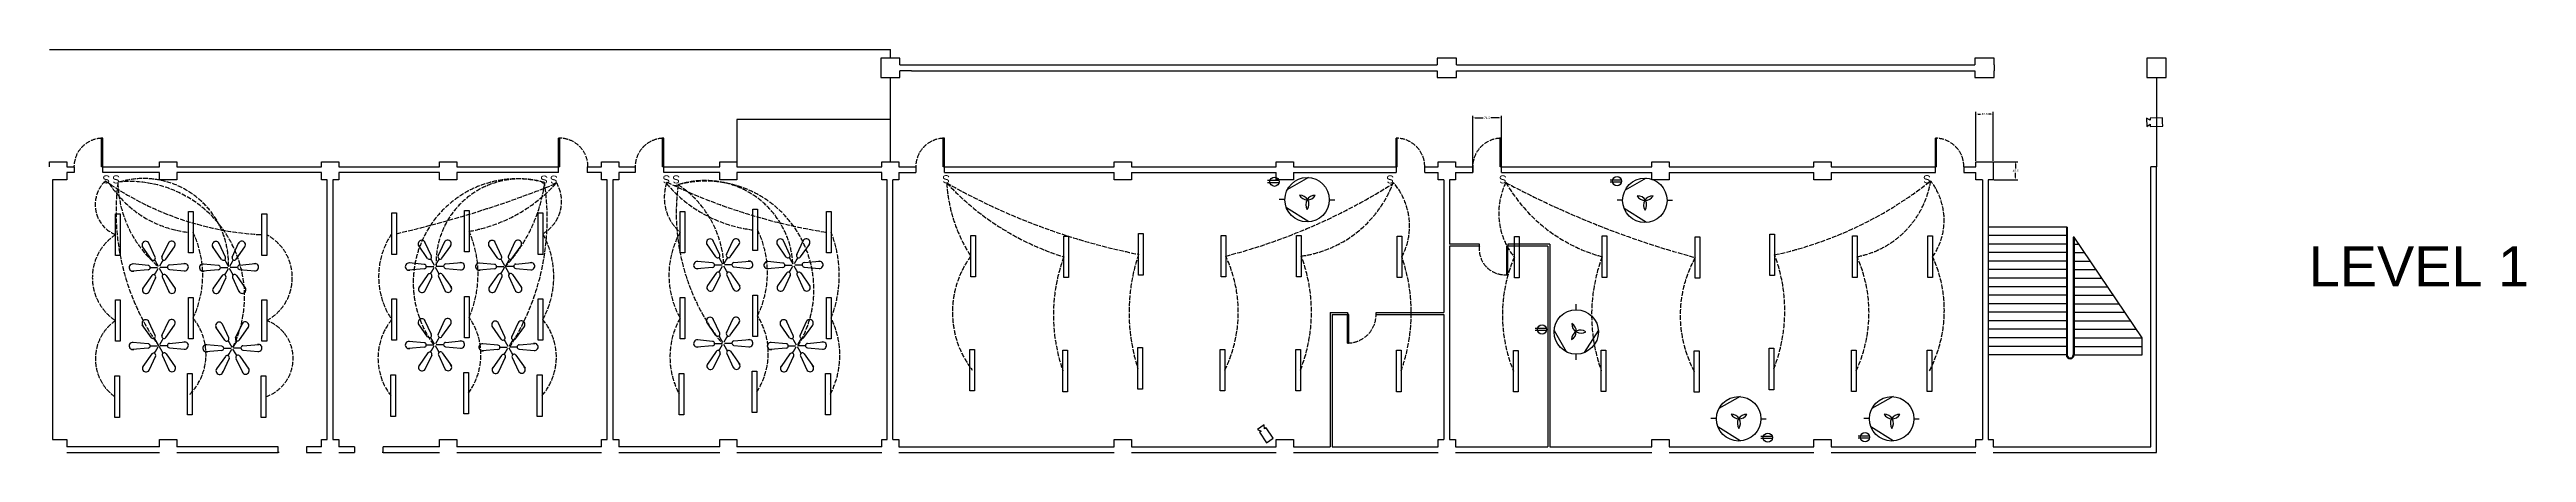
# Model space of a CAD drawing. Header units: centimetres. Extents: x 5373 to 12554, y -7923 to 4675.
# Drawn here: x 6350 to 12542, y -4884 to -3878 of the extents above; entities that cross this region are included whole.
import ezdxf

# ---------------------------------------------------------------- set-up
doc = ezdxf.new("R2010")
doc.units = ezdxf.units.CM
doc.header["$PDMODE"] = 3
doc.header["$PDSIZE"] = -3
doc.linetypes.add('ACAD_ISO02W100', pattern=[15, 12, -3])
doc.linetypes.add('HIDDEN', pattern=[0.375, 0.25, -0.125])
for name, color, linetype in [('CCTV', 7, 'Continuous'), ('ELCETRICAN HIDDEN', 130, 'HIDDEN'), ('Electrical', 50, 'Continuous'), ('ELECTRICAL HIDDEN FAN', 210, 'HIDDEN'), ('others', 7, 'Continuous')]:
    doc.layers.add(name, color=color, linetype=linetype)
doc.styles.get("Standard").update_dxf_attribs({"font": 'arial.ttf'})
doc.dimstyles.get("Standard").update_dxf_attribs({"dimscale": 30, "dimtxt": 0.18, "dimasz": 0.18, "dimexe": 0.18, "dimexo": 0.0625, "dimgap": 0.09, "dimtad": 0, "dimtih": 1, "dimtoh": 1, "dimdec": 1, "dimzin": 0, "dimdsep": 46, "dimtxsty": 'Standard', "dimcen": 0.09, "dimclrd": 3, "dimclrt": 2, "dimadec": 0, "dimazin": 0, "dimtfac": 1, "dimtdec": 1, "dimtofl": 0, "dimtmove": 0, "dimatfit": 3, "dimfxl": 1, "dimtolj": 1, "dimtzin": 0, "dimarcsym": 0})

# ---------------------------------------------------------------- blocks, each defined once
blk = doc.blocks.new('*U63')
at = {"layer": 'Electrical', "linetype": 'Continuous'}
for p, q in [((-12, 5.5), (27.6, 8.9)), ((-22, -0.5), (-35.5, -0.5)), ((-17, -0.5), (-22, -0.5)), ((-12, -5.5), (26, -9)), ((-11.5, -5.5), (-11.5, -5.5))]:
    blk.add_line(p, q, dxfattribs=at)
for centre, radius, start, end in [((-11.5, 0), 5.5, 95.00112, 264.72438), ((26.5, 0), 9, 262.6286, 106.71207)]:
    blk.add_arc(centre, radius, start, end, dxfattribs=at)
blk = doc.blocks.new('*U64')
at = {"layer": 'Electrical', "color": 0, "linetype": 'ByBlock', "lineweight": -2, "transparency": 16777216}
for p, rotation in [((-1234.2, 469.6), 119.9999999999999), ((-1195.7, 470.1), 59.99999999999997), ((-1253, 436), 180), ((-1233.3, 402.9), 239.9999999999999), ((-1194.8, 403.4), 300)]:
    blk.add_blockref('*U63', p, dxfattribs=dict(at, rotation=rotation))
blk.add_blockref('*U63', (-1176, 437), dxfattribs=at)
blk = doc.blocks.new('*U65')
at = {"layer": 'Electrical', "linetype": 'Continuous'}
for p, q in [((-12, 5.5), (27.6, 8.9)), ((-22, -0.5), (-35.5, -0.5)), ((-17, -0.5), (-22, -0.5)), ((-12, -5.5), (26, -9)), ((-11.5, -5.5), (-11.5, -5.5))]:
    blk.add_line(p, q, dxfattribs=at)
for centre, radius, start, end in [((-11.5, 0), 5.5, 95.00112, 264.72438), ((26.5, 0), 9, 262.6286, 106.71207)]:
    blk.add_arc(centre, radius, start, end, dxfattribs=at)
blk = doc.blocks.new('*U66')
at = {"layer": 'Electrical', "color": 0, "linetype": 'ByBlock', "lineweight": -2, "transparency": 16777216}
for p, rotation in [((-1234.2, 469.6), 119.9999999999999), ((-1195.7, 470.1), 59.99999999999997), ((-1253, 436), 180), ((-1233.3, 402.9), 239.9999999999999), ((-1194.8, 403.4), 300)]:
    blk.add_blockref('*U65', p, dxfattribs=dict(at, rotation=rotation))
blk.add_blockref('*U65', (-1176, 437), dxfattribs=at)
blk = doc.blocks.new('*U67')
at = {"layer": 'Electrical', "linetype": 'Continuous'}
for p, q in [((-12, 5.5), (27.6, 8.9)), ((-22, -0.5), (-35.5, -0.5)), ((-17, -0.5), (-22, -0.5)), ((-12, -5.5), (26, -9)), ((-11.5, -5.5), (-11.5, -5.5))]:
    blk.add_line(p, q, dxfattribs=at)
for centre, radius, start, end in [((-11.5, 0), 5.5, 95.00112, 264.72438), ((26.5, 0), 9, 262.6286, 106.71207)]:
    blk.add_arc(centre, radius, start, end, dxfattribs=at)
blk = doc.blocks.new('*U68')
at = {"layer": 'Electrical', "color": 0, "linetype": 'ByBlock', "lineweight": -2, "transparency": 16777216}
for p, rotation in [((-1234.2, 469.6), 119.9999999999999), ((-1195.7, 470.1), 59.99999999999997), ((-1253, 436), 180), ((-1233.3, 402.9), 239.9999999999999), ((-1194.8, 403.4), 300)]:
    blk.add_blockref('*U67', p, dxfattribs=dict(at, rotation=rotation))
blk.add_blockref('*U67', (-1176, 437), dxfattribs=at)
blk = doc.blocks.new('*U69')
at = {"layer": 'Electrical', "linetype": 'Continuous'}
for p, q in [((-12, 5.5), (27.6, 8.9)), ((-22, -0.5), (-35.5, -0.5)), ((-17, -0.5), (-22, -0.5)), ((-12, -5.5), (26, -9)), ((-11.5, -5.5), (-11.5, -5.5))]:
    blk.add_line(p, q, dxfattribs=at)
for centre, radius, start, end in [((-11.5, 0), 5.5, 95.00112, 264.72438), ((26.5, 0), 9, 262.6286, 106.71207)]:
    blk.add_arc(centre, radius, start, end, dxfattribs=at)
blk = doc.blocks.new('*U70')
at = {"layer": 'Electrical', "color": 0, "linetype": 'ByBlock', "lineweight": -2, "transparency": 16777216}
for p, rotation in [((-1234.2, 469.6), 119.9999999999999), ((-1195.7, 470.1), 59.99999999999997), ((-1253, 436), 180), ((-1233.3, 402.9), 239.9999999999999), ((-1194.8, 403.4), 300)]:
    blk.add_blockref('*U69', p, dxfattribs=dict(at, rotation=rotation))
blk.add_blockref('*U69', (-1176, 437), dxfattribs=at)
blk = doc.blocks.new('*U71')
at = {"layer": 'Electrical', "linetype": 'Continuous'}
for p, q in [((-12, 5.5), (27.6, 8.9)), ((-22, -0.5), (-35.5, -0.5)), ((-17, -0.5), (-22, -0.5)), ((-12, -5.5), (26, -9)), ((-11.5, -5.5), (-11.5, -5.5))]:
    blk.add_line(p, q, dxfattribs=at)
for centre, radius, start, end in [((-11.5, 0), 5.5, 95.00112, 264.72438), ((26.5, 0), 9, 262.6286, 106.71207)]:
    blk.add_arc(centre, radius, start, end, dxfattribs=at)
blk = doc.blocks.new('*U72')
at = {"layer": 'Electrical', "color": 0, "linetype": 'ByBlock', "lineweight": -2, "transparency": 16777216}
for p, rotation in [((-1234.2, 469.6), 119.9999999999999), ((-1195.7, 470.1), 59.99999999999997), ((-1253, 436), 180), ((-1233.3, 402.9), 239.9999999999999), ((-1194.8, 403.4), 300)]:
    blk.add_blockref('*U71', p, dxfattribs=dict(at, rotation=rotation))
blk.add_blockref('*U71', (-1176, 437), dxfattribs=at)
blk = doc.blocks.new('*U73')
at = {"layer": 'Electrical', "linetype": 'Continuous'}
for p, q in [((-12, 5.5), (27.6, 8.9)), ((-22, -0.5), (-35.5, -0.5)), ((-17, -0.5), (-22, -0.5)), ((-12, -5.5), (26, -9)), ((-11.5, -5.5), (-11.5, -5.5))]:
    blk.add_line(p, q, dxfattribs=at)
for centre, radius, start, end in [((-11.5, 0), 5.5, 95.00112, 264.72438), ((26.5, 0), 9, 262.6286, 106.71207)]:
    blk.add_arc(centre, radius, start, end, dxfattribs=at)
blk = doc.blocks.new('*U74')
at = {"layer": 'Electrical', "color": 0, "linetype": 'ByBlock', "lineweight": -2, "transparency": 16777216}
for p, rotation in [((-1234.2, 469.6), 119.9999999999999), ((-1195.7, 470.1), 59.99999999999997), ((-1253, 436), 180), ((-1233.3, 402.9), 239.9999999999999), ((-1194.8, 403.4), 300)]:
    blk.add_blockref('*U73', p, dxfattribs=dict(at, rotation=rotation))
blk.add_blockref('*U73', (-1176, 437), dxfattribs=at)
blk = doc.blocks.new('*U75')
at = {"layer": 'Electrical', "linetype": 'Continuous'}
for p, q in [((-12, 5.5), (27.6, 8.9)), ((-22, -0.5), (-35.5, -0.5)), ((-17, -0.5), (-22, -0.5)), ((-12, -5.5), (26, -9)), ((-11.5, -5.5), (-11.5, -5.5))]:
    blk.add_line(p, q, dxfattribs=at)
for centre, radius, start, end in [((-11.5, 0), 5.5, 95.00112, 264.72438), ((26.5, 0), 9, 262.6286, 106.71207)]:
    blk.add_arc(centre, radius, start, end, dxfattribs=at)
blk = doc.blocks.new('*U76')
at = {"layer": 'Electrical', "color": 0, "linetype": 'ByBlock', "lineweight": -2, "transparency": 16777216}
for p, rotation in [((-1234.2, 469.6), 119.9999999999999), ((-1195.7, 470.1), 59.99999999999997), ((-1253, 436), 180), ((-1233.3, 402.9), 239.9999999999999), ((-1194.8, 403.4), 300)]:
    blk.add_blockref('*U75', p, dxfattribs=dict(at, rotation=rotation))
blk.add_blockref('*U75', (-1176, 437), dxfattribs=at)
blk = doc.blocks.new('*U77')
at = {"layer": 'Electrical', "linetype": 'Continuous'}
for p, q in [((-12, 5.5), (27.6, 8.9)), ((-22, -0.5), (-35.5, -0.5)), ((-17, -0.5), (-22, -0.5)), ((-12, -5.5), (26, -9)), ((-11.5, -5.5), (-11.5, -5.5))]:
    blk.add_line(p, q, dxfattribs=at)
for centre, radius, start, end in [((-11.5, 0), 5.5, 95.00112, 264.72438), ((26.5, 0), 9, 262.6286, 106.71207)]:
    blk.add_arc(centre, radius, start, end, dxfattribs=at)
blk = doc.blocks.new('*U78')
at = {"layer": 'Electrical', "color": 0, "linetype": 'ByBlock', "lineweight": -2, "transparency": 16777216}
for p, rotation in [((-1234.2, 469.6), 119.9999999999999), ((-1195.7, 470.1), 59.99999999999997), ((-1253, 436), 180), ((-1233.3, 402.9), 239.9999999999999), ((-1194.8, 403.4), 300)]:
    blk.add_blockref('*U77', p, dxfattribs=dict(at, rotation=rotation))
blk.add_blockref('*U77', (-1176, 437), dxfattribs=at)
blk = doc.blocks.new('*U79')
at = {"layer": 'Electrical', "linetype": 'Continuous'}
for p, q in [((-12, 5.5), (27.6, 8.9)), ((-22, -0.5), (-35.5, -0.5)), ((-17, -0.5), (-22, -0.5)), ((-12, -5.5), (26, -9)), ((-11.5, -5.5), (-11.5, -5.5))]:
    blk.add_line(p, q, dxfattribs=at)
for centre, radius, start, end in [((-11.5, 0), 5.5, 95.00112, 264.72438), ((26.5, 0), 9, 262.6286, 106.71207)]:
    blk.add_arc(centre, radius, start, end, dxfattribs=at)
blk = doc.blocks.new('*U80')
at = {"layer": 'Electrical', "color": 0, "linetype": 'ByBlock', "lineweight": -2, "transparency": 16777216}
for p, rotation in [((-1234.2, 469.6), 119.9999999999999), ((-1195.7, 470.1), 59.99999999999997), ((-1253, 436), 180), ((-1233.3, 402.9), 239.9999999999999), ((-1194.8, 403.4), 300)]:
    blk.add_blockref('*U79', p, dxfattribs=dict(at, rotation=rotation))
blk.add_blockref('*U79', (-1176, 437), dxfattribs=at)
blk = doc.blocks.new('*U81')
at = {"layer": 'Electrical', "linetype": 'Continuous'}
for p, q in [((-12, 5.5), (27.6, 8.9)), ((-22, -0.5), (-35.5, -0.5)), ((-17, -0.5), (-22, -0.5)), ((-12, -5.5), (26, -9)), ((-11.5, -5.5), (-11.5, -5.5))]:
    blk.add_line(p, q, dxfattribs=at)
for centre, radius, start, end in [((-11.5, 0), 5.5, 95.00112, 264.72438), ((26.5, 0), 9, 262.6286, 106.71207)]:
    blk.add_arc(centre, radius, start, end, dxfattribs=at)
blk = doc.blocks.new('*U82')
at = {"layer": 'Electrical', "color": 0, "linetype": 'ByBlock', "lineweight": -2, "transparency": 16777216}
for p, rotation in [((-1234.2, 469.6), 119.9999999999999), ((-1195.7, 470.1), 59.99999999999997), ((-1253, 436), 180), ((-1233.3, 402.9), 239.9999999999999), ((-1194.8, 403.4), 300)]:
    blk.add_blockref('*U81', p, dxfattribs=dict(at, rotation=rotation))
blk.add_blockref('*U81', (-1176, 437), dxfattribs=at)
blk = doc.blocks.new('*U83')
at = {"layer": 'Electrical', "linetype": 'Continuous'}
for p, q in [((-12, 5.5), (27.6, 8.9)), ((-22, -0.5), (-35.5, -0.5)), ((-17, -0.5), (-22, -0.5)), ((-12, -5.5), (26, -9)), ((-11.5, -5.5), (-11.5, -5.5))]:
    blk.add_line(p, q, dxfattribs=at)
for centre, radius, start, end in [((-11.5, 0), 5.5, 95.00112, 264.72438), ((26.5, 0), 9, 262.6286, 106.71207)]:
    blk.add_arc(centre, radius, start, end, dxfattribs=at)
blk = doc.blocks.new('*U84')
at = {"layer": 'Electrical', "color": 0, "linetype": 'ByBlock', "lineweight": -2, "transparency": 16777216}
for p, rotation in [((-1234.2, 469.6), 119.9999999999999), ((-1195.7, 470.1), 59.99999999999997), ((-1253, 436), 180), ((-1233.3, 402.9), 239.9999999999999), ((-1194.8, 403.4), 300)]:
    blk.add_blockref('*U83', p, dxfattribs=dict(at, rotation=rotation))
blk.add_blockref('*U83', (-1176, 437), dxfattribs=at)
blk = doc.blocks.new('*U85')
at = {"layer": 'Electrical', "linetype": 'Continuous'}
for p, q in [((-12, 5.5), (27.6, 8.9)), ((-22, -0.5), (-35.5, -0.5)), ((-17, -0.5), (-22, -0.5)), ((-12, -5.5), (26, -9)), ((-11.5, -5.5), (-11.5, -5.5))]:
    blk.add_line(p, q, dxfattribs=at)
for centre, radius, start, end in [((-11.5, 0), 5.5, 95.00112, 264.72438), ((26.5, 0), 9, 262.6286, 106.71207)]:
    blk.add_arc(centre, radius, start, end, dxfattribs=at)
blk = doc.blocks.new('*U86')
at = {"layer": 'Electrical', "color": 0, "linetype": 'ByBlock', "lineweight": -2, "transparency": 16777216}
for p, rotation in [((-1234.2, 469.6), 119.9999999999999), ((-1195.7, 470.1), 59.99999999999997), ((-1253, 436), 180), ((-1233.3, 402.9), 239.9999999999999), ((-1194.8, 403.4), 300)]:
    blk.add_blockref('*U85', p, dxfattribs=dict(at, rotation=rotation))
blk.add_blockref('*U85', (-1176, 437), dxfattribs=at)
blk = doc.blocks.new('*D88')
at = {"layer": 'Defpoints', "color": 0, "linetype": 'Continuous', "lineweight": -2, "transparency": 16777216}
for p, q in [((11210.6, -4158), (11270.4, -4158)), ((11210.6, -4203), (11270.4, -4203))]:
    blk.add_line(p, q, dxfattribs=at)
at = {"layer": 'Defpoints', "color": 3, "linetype": 'Continuous', "lineweight": -2, "transparency": 16777216}
for p, q in [((11265, -4163.4), (11265, -4175)), ((11265, -4197.6), (11265, -4186))]:
    blk.add_line(p, q, dxfattribs=at)
at = {"layer": 'Defpoints', "color": 0, "linetype": 'Continuous', "transparency": 16777216}
for p in [(11208.7, -4158), (11208.7, -4203), (11265, -4158)]:
    blk.add_point(p, dxfattribs=at)
at = {"layer": 'Defpoints', "color": 3, "linetype": 'Continuous', "transparency": 16777216}
for points in [[(11264.1, -4163.4), (11265.9, -4163.4), (11265, -4158)], [(11264.1, -4197.6), (11265.9, -4197.6), (11265, -4203)]]:
    blk.add_solid(points, dxfattribs=at)
at = {"layer": 'Defpoints', "color": 2, "linetype": 'Continuous', "transparency": 16777216, "insert": (11265, -4180.5), "char_height": 5.4, "attachment_point": 5}
blk.add_mtext('\\A1;45.0', dxfattribs=at)
blk = doc.blocks.new('*D89')
at = {"layer": 'Defpoints', "color": 0, "linetype": 'Continuous', "lineweight": -2, "transparency": 16777216}
for p, q in [((11165.7, -4156.1), (11165.7, -4033.6)), ((11208.7, -4156.1), (11208.7, -4033.6))]:
    blk.add_line(p, q, dxfattribs=at)
at = {"layer": 'Defpoints', "color": 3, "linetype": 'Continuous', "lineweight": -2, "transparency": 16777216}
for p, q in [((11171.1, -4039), (11177.4, -4039)), ((11203.3, -4039), (11197, -4039))]:
    blk.add_line(p, q, dxfattribs=at)
at = {"layer": 'Defpoints', "color": 0, "linetype": 'Continuous', "transparency": 16777216}
for p in [(11165.7, -4039), (11165.7, -4158), (11208.7, -4158)]:
    blk.add_point(p, dxfattribs=at)
at = {"layer": 'Defpoints', "color": 3, "linetype": 'Continuous', "transparency": 16777216}
for points in [[(11171.1, -4038.1), (11171.1, -4039.9), (11165.7, -4039)], [(11203.3, -4038.1), (11203.3, -4039.9), (11208.7, -4039)]]:
    blk.add_solid(points, dxfattribs=at)
at = {"layer": 'Defpoints', "color": 2, "linetype": 'Continuous', "transparency": 16777216, "insert": (11187.2, -4039), "char_height": 5.4, "attachment_point": 5}
blk.add_mtext('\\A1;43.0', dxfattribs=at)
blk = doc.blocks.new('*D90')
at = {"layer": 'Defpoints', "color": 0, "linetype": 'Continuous', "lineweight": -2, "transparency": 16777216}
for p, q in [((9907.9, -4183.1), (9907.9, -4043.1)), ((9979.4, -4183.1), (9979.4, -4043.1))]:
    blk.add_line(p, q, dxfattribs=at)
at = {"layer": 'Defpoints', "color": 3, "linetype": 'Continuous', "lineweight": -2, "transparency": 16777216}
for p, q in [((9913.3, -4048.5), (9933.9, -4048.5)), ((9974, -4048.5), (9953.3, -4048.5))]:
    blk.add_line(p, q, dxfattribs=at)
at = {"layer": 'Defpoints', "color": 0, "linetype": 'Continuous', "transparency": 16777216}
for p in [(9907.9, -4048.5), (9907.9, -4185), (9979.4, -4185)]:
    blk.add_point(p, dxfattribs=at)
at = {"layer": 'Defpoints', "color": 3, "linetype": 'Continuous', "transparency": 16777216}
for points in [[(9913.3, -4047.6), (9913.3, -4049.4), (9907.9, -4048.5)], [(9974, -4047.6), (9974, -4049.4), (9979.4, -4048.5)]]:
    blk.add_solid(points, dxfattribs=at)
at = {"layer": 'Defpoints', "color": 2, "linetype": 'Continuous', "transparency": 16777216, "insert": (9943.6, -4048.5), "char_height": 5.4, "attachment_point": 5}
blk.add_mtext('\\A1;71.5', dxfattribs=at)

msp = doc.modelspace()

# ---------------------------------------------------------------- linework, layer by layer
for p, q in [((6479.87, -4171), (6479.87, -4099.5)), ((6482.87, -4099.5), (6479.87, -4099.5)), ((6482.87, -4171), (6482.87, -4099.5)), ((7622.56, -4171), (7622.56, -4099.5)), ((7625.56, -4099.5), (7622.56, -4099.5)), ((7625.56, -4171), (7625.56, -4099.5)), ((7882.67, -4171), (7882.67, -4099.5)), ((7885.67, -4099.5), (7882.67, -4099.5)), ((7885.67, -4171), (7885.67, -4099.5)), ((8584.07, -4171), (8584.07, -4099.5)), ((8587.07, -4099.5), (8584.07, -4099.5)), ((8587.07, -4171), (8587.07, -4099.5)), ((9716.26, -4171), (9716.26, -4099.5)), ((9719.26, -4099.5), (9716.26, -4099.5)), ((9719.26, -4171), (9719.26, -4099.5)), ((9976.37, -4171), (9976.37, -4099.5)), ((9979.37, -4099.5), (9976.37, -4099.5)), ((9979.37, -4171), (9979.37, -4099.5)), ((11064.26, -4171), (11064.26, -4099.5)), ((11067.26, -4171), (11067.26, -4099.5)), ((6357.71, -4203), (6357.71, -4851.91)), ((6393, -4171), (6411.37, -4171)), ((6411.37, -4185), (6393, -4185)), ((6482.87, -4171), (6625, -4171)), ((6625, -4185), (6482.87, -4185)), ((6668, -4171), (7030, -4171)), ((7030, -4185), (6668, -4185)), ((7043.91, -4851.91), (7043.91, -4203)), ((7057.91, -4203), (7057.91, -4851.91)), ((7073, -4171), (7325, -4171)), ((7325, -4185), (7073, -4185)), ((7368, -4171), (7622.56, -4171)), ((7622.56, -4185), (7368, -4185)), ((7694.06, -4171), (7730, -4171)), ((7730, -4185), (7694.06, -4185)), ((7744.11, -4851.91), (7744.11, -4203)), ((7758.11, -4203), (7758.11, -4851.91)), ((7773, -4171), (7814.17, -4171)), ((7814.17, -4185), (7773, -4185)), ((7885.67, -4171), (8025.5, -4171)), ((8025.5, -4185), (7885.67, -4185)), ((8068.5, -4171), (8430.5, -4171)), ((8430.5, -4185), (8068.5, -4185)), ((8444.31, -4851.91), (8444.31, -4203)), ((8458.31, -4851.91), (8458.31, -4203)), ((8473.5, -4171), (8515.57, -4171)), ((8473.5, -4185), (8515.57, -4185)), ((8587.07, -4171), (9011.5, -4171)), ((8587.07, -4185), (9011.5, -4185)), ((9054.5, -4171), (9416.5, -4171)), ((9054.5, -4185), (9416.5, -4185)), ((9459.5, -4171), (9716.26, -4171)), ((9459.5, -4185), (9716.26, -4185)), ((9787.76, -4171), (9821.5, -4171)), ((9787.76, -4185), (9821.5, -4185)), ((9835.41, -4203), (9835.41, -4534.71)), ((9849.41, -4203), (9849.41, -4363.71)), ((9864.5, -4171), (9907.87, -4171)), ((9864.5, -4185), (9907.87, -4185)), ((9979.37, -4171), (10355.71, -4171)), ((9979.37, -4185), (10355.71, -4185)), ((10398.71, -4171), (10760.71, -4171)), ((10398.71, -4185), (10760.71, -4185)), ((10803.71, -4171), (11064.26, -4171)), ((10803.71, -4185), (11064.26, -4185)), ((11135.76, -4171), (11165.71, -4171)), ((11135.76, -4185), (11165.71, -4185)), ((11182.21, -4203), (11182.21, -4851.91)), ((11196.21, -4203), (11196.21, -4851.91)), ((11603.01, -4869.91), (11603.01, -4171)), ((11617.01, -4171), (11603.01, -4171)), ((11617.01, -4883.91), (11617.01, -4171)), ((11391.71, -4321.13), (11196.21, -4321.13)), ((11391.71, -4321.13), (11391.71, -4640.35)), ((11393.71, -4321.13), (11391.71, -4321.13)), ((11393.71, -4321.13), (11393.71, -4640.35)), ((9924.42, -4363.71), (9849.41, -4363.71)), ((9849.41, -4368.71), (9849.41, -4851.91)), ((9924.42, -4368.71), (9849.41, -4368.71)), ((9992.92, -4440.21), (9992.92, -4368.71)), ((10100.71, -4363.71), (9995.92, -4363.71)), ((10095.71, -4368.71), (9995.92, -4368.71)), ((9995.92, -4440.21), (9995.92, -4368.71)), ((10095.71, -4368.71), (10095.71, -4869.91)), ((10100.71, -4363.71), (10100.71, -4869.91)), ((11391.71, -4342.41), (11196.21, -4342.41)), ((11391.71, -4363.69), (11196.21, -4363.69)), ((11391.71, -4384.97), (11196.21, -4384.97)), ((11408.91, -4346.37), (11408.91, -4640.35)), ((11410.91, -4346.37), (11408.91, -4346.37)), ((11410.91, -4346.37), (11410.91, -4640.35)), ((11581.24, -4597.79), (11410.91, -4346.37)), ((11410.91, -4363.71), (11422.66, -4363.71)), ((11410.91, -4384.99), (11437.08, -4384.99)), ((11391.71, -4406.25), (11196.21, -4406.25)), ((11391.71, -4427.53), (11196.21, -4427.53)), ((11391.71, -4448.81), (11196.21, -4448.81)), ((11410.91, -4406.27), (11451.49, -4406.27)), ((11410.91, -4427.55), (11465.91, -4427.55)), ((11410.91, -4448.83), (11480.33, -4448.83)), ((11391.71, -4470.09), (11196.21, -4470.09)), ((11391.71, -4491.37), (11196.21, -4491.37)), ((11391.71, -4512.65), (11196.21, -4512.65)), ((11410.91, -4470.11), (11494.74, -4470.11)), ((11410.91, -4491.39), (11509.16, -4491.39)), ((11410.91, -4512.67), (11523.57, -4512.67)), ((9551.51, -4534.71), (9594.62, -4534.71)), ((9551.51, -4534.71), (9551.51, -4869.91)), ((9556.51, -4539.71), (9594.62, -4539.71)), ((9556.51, -4539.71), (9556.51, -4869.91)), ((9594.62, -4611.21), (9594.62, -4539.71)), ((9597.62, -4539.71), (9594.62, -4539.71)), ((9597.62, -4611.21), (9597.62, -4539.71)), ((9666.12, -4534.71), (9835.41, -4534.71)), ((9666.12, -4539.71), (9835.41, -4539.71)), ((9835.41, -4539.71), (9835.41, -4851.91)), ((11391.71, -4533.93), (11196.21, -4533.93)), ((11391.71, -4555.21), (11196.21, -4555.21)), ((11391.71, -4576.49), (11196.21, -4576.49)), ((11410.91, -4533.95), (11537.99, -4533.95)), ((11410.91, -4555.23), (11552.41, -4555.23)), ((11410.91, -4576.51), (11566.82, -4576.51)), ((11391.71, -4597.77), (11196.21, -4597.77)), ((11391.71, -4619.05), (11196.21, -4619.05)), ((11391.71, -4640.33), (11196.21, -4640.33)), ((11410.91, -4597.79), (11581.24, -4597.79)), ((11410.91, -4619.07), (11581.24, -4619.07)), ((11410.91, -4640.35), (11581.24, -4640.35)), ((11581.24, -4640.35), (11581.24, -4597.79)), ((6625, -4869.91), (6393, -4869.91)), ((6393, -4883.91), (6625, -4883.91)), ((6921.16, -4869.91), (6668, -4869.91)), ((6668, -4883.91), (6921.16, -4883.91)), ((6924.16, -4883.91), (6921.16, -4883.91)), ((7030, -4869.91), (6992.66, -4869.91)), ((6992.66, -4883.91), (7030, -4883.91)), ((7112.77, -4869.91), (7073, -4869.91)), ((7073, -4883.91), (7112.77, -4883.91)), ((7184.27, -4883.91), (7181.27, -4883.91)), ((7325, -4869.91), (7184.27, -4869.91)), ((7184.27, -4883.91), (7325, -4883.91)), ((7730, -4869.91), (7368, -4869.91)), ((7368, -4883.91), (7730, -4883.91)), ((8025.5, -4869.91), (7773, -4869.91)), ((7773, -4883.91), (8025.5, -4883.91)), ((8430.5, -4869.91), (8068.5, -4869.91)), ((8068.5, -4883.91), (8430.5, -4883.91)), ((8473.5, -4869.91), (9011.5, -4869.91)), ((8473.5, -4883.91), (9011.5, -4883.91)), ((9054.5, -4869.91), (9416.5, -4869.91)), ((9054.5, -4883.91), (9416.5, -4883.91)), ((9459.5, -4869.91), (9551.51, -4869.91)), ((9459.5, -4883.91), (9821.5, -4883.91)), ((9556.51, -4869.91), (9821.5, -4869.91)), ((9864.5, -4869.91), (10095.71, -4869.91)), ((9864.5, -4883.91), (10355.71, -4883.91)), ((10100.71, -4869.91), (10355.71, -4869.91)), ((10398.71, -4869.91), (10760.71, -4869.91)), ((10398.71, -4883.91), (10760.71, -4883.91)), ((10803.71, -4869.91), (11165.71, -4869.91)), ((10803.71, -4883.91), (11165.71, -4883.91)), ((11208.71, -4869.91), (11603.01, -4869.91)), ((11208.71, -4883.91), (11617.01, -4883.91))]:
    msp.add_line(p, q)
at = {"linetype": 'Continuous'}
for p, q in [((11067.26, -4099.5), (11064.26, -4099.5)), ((6411.37, -4171), (6411.37, -4185)), ((6482.87, -4171), (6479.87, -4171)), ((6482.87, -4185), (6482.87, -4171)), ((7625.56, -4171), (7622.56, -4171)), ((7622.56, -4185), (7622.56, -4171)), ((7694.06, -4171), (7694.06, -4185)), ((7814.17, -4171), (7814.17, -4185)), ((7885.67, -4171), (7882.67, -4171)), ((7885.67, -4185), (7885.67, -4171)), ((8515.57, -4171), (8515.57, -4185)), ((8587.07, -4171), (8584.07, -4171)), ((8587.07, -4185), (8587.07, -4171)), ((9716.26, -4171), (9716.26, -4185)), ((9719.26, -4171), (9716.26, -4171)), ((9787.76, -4185), (9787.76, -4171)), ((9907.87, -4171), (9907.87, -4185)), ((9979.37, -4171), (9976.37, -4171)), ((9979.37, -4185), (9979.37, -4171)), ((11064.26, -4185), (11064.26, -4171)), ((11067.26, -4171), (11064.26, -4171)), ((11135.76, -4171), (11135.76, -4185)), ((9924.42, -4368.71), (9924.42, -4363.71)), ((9992.92, -4368.71), (9995.92, -4368.71)), ((9995.92, -4363.71), (9995.92, -4368.71)), ((9995.92, -4440.21), (9992.92, -4440.21)), ((9594.62, -4534.71), (9594.62, -4539.71)), ((9666.12, -4539.71), (9666.12, -4534.71)), ((9597.62, -4611.21), (9594.62, -4611.21)), ((6921.16, -4883.91), (6921.16, -4869.91)), ((6992.66, -4869.91), (6992.66, -4883.91)), ((7112.77, -4869.91), (7112.77, -4883.91)), ((7184.27, -4883.91), (7184.27, -4869.91))]:
    msp.add_line(p, q, dxfattribs=at)
at = {"linetype": 'ACAD_ISO02W100'}
for centre, radius, start, end in [((6482.87, -4171.23), 71.79, 92.394887, 180), ((7624.77, -4170.2), 71.07, 0, 90), ((7885.67, -4171.23), 71.79, 92.394887, 180), ((8587.07, -4171.23), 71.79, 92.394887, 180), ((9716.73, -4170.42), 71.07, 0, 90), ((9979.37, -4171.23), 71.79, 92.394887, 180), ((11064.4, -4170.41), 71.07, 0, 90), ((9988.11, -4376.26), 64.13, 173.241979, 274.302863), ((9595.05, -4539.71), 71.07, 270, 0)]:
    msp.add_arc(centre, radius, start, end, dxfattribs=at)
for radius in [9.6, 7.6]:
    msp.add_arc((11401.31, -4640.35), radius, 180, 0)
at = {"layer": 'CCTV', "color": 3}
for points in [[(11632.21, -4048.59), (11600.97, -4049.24), (11601.08, -4054.41), (11592.22, -4049.54), (11592.64, -4069.76), (11601.29, -4064.53), (11601.4, -4069.7), (11632.63, -4069.05), (11632.42, -4058.82)], [(9408.94, -4848.35), (9391.59, -4822.37), (9387.29, -4825.24), (9386.63, -4815.15), (9369.81, -4826.38), (9378.87, -4830.86), (9374.57, -4833.73), (9391.92, -4859.71)]]:
    msp.add_lwpolyline(points, close=True, dxfattribs=at)
at = {"layer": 'Defpoints', "linetype": 'Continuous'}
for points in [[(6350, -4171), (6350, -4158), (6393, -4158), (6393, -4171)], [(6393, -4185), (6393, -4203), (6357.71, -4203)], [(6625, -4171), (6625, -4158), (6668, -4158), (6668, -4171)], [(6668, -4185), (6668, -4203), (6625, -4203), (6625, -4185)], [(7030, -4171), (7030, -4158), (7073, -4158), (7073, -4171)], [(7043.91, -4203), (7030, -4203), (7030, -4185)], [(7073, -4185), (7073, -4203), (7057.91, -4203)], [(7325, -4171), (7325, -4158), (7368, -4158), (7368, -4171)], [(7368, -4185), (7368, -4203), (7325, -4203), (7325, -4185)], [(7730, -4171), (7730, -4158), (7773, -4158), (7773, -4171)], [(7744.11, -4203), (7730, -4203), (7730, -4185)], [(7773, -4185), (7773, -4203), (7758.11, -4203)], [(8025.5, -4171), (8025.5, -4158), (8068.5, -4158), (8068.5, -4171)], [(8068.5, -4185), (8068.5, -4203), (8025.5, -4203), (8025.5, -4185)], [(8430.5, -4171), (8430.5, -4158), (8473.5, -4158), (8473.5, -4171)], [(8444.31, -4203), (8430.5, -4203), (8430.5, -4185)], [(8473.5, -4185), (8473.5, -4203), (8458.31, -4203)], [(9011.5, -4171), (9011.5, -4158), (9054.5, -4158), (9054.5, -4171)], [(9054.5, -4185), (9054.5, -4203), (9011.5, -4203), (9011.5, -4185)], [(9416.5, -4171), (9416.5, -4158), (9459.5, -4158), (9459.5, -4171)], [(9459.5, -4185), (9459.5, -4203), (9416.5, -4203), (9416.5, -4185)], [(9821.5, -4171), (9821.5, -4158), (9864.5, -4158), (9864.5, -4171)], [(9835.41, -4203), (9821.5, -4203), (9821.5, -4185)], [(9864.5, -4185), (9864.5, -4203), (9849.41, -4203)], [(10355.71, -4171), (10355.71, -4158), (10398.71, -4158), (10398.71, -4171)], [(10398.71, -4185), (10398.71, -4203), (10355.71, -4203), (10355.71, -4185)], [(10760.71, -4171), (10760.71, -4158), (10803.71, -4158), (10803.71, -4171)], [(10803.71, -4185), (10803.71, -4203), (10760.71, -4203), (10760.71, -4185)], [(11165.71, -4171), (11165.71, -4158), (11208.71, -4158), (11208.71, -4203), (11196.21, -4203)], [(11182.21, -4203), (11165.71, -4203), (11165.71, -4185)], [(6357.71, -4851.91), (6393, -4851.91), (6393, -4869.91)], [(6625, -4869.91), (6625, -4851.91), (6668, -4851.91), (6668, -4869.91)], [(7030, -4869.91), (7030, -4851.91), (7043.91, -4851.91)], [(7057.91, -4851.91), (7073, -4851.91), (7073, -4869.91)], [(7325, -4869.91), (7325, -4851.91), (7368, -4851.91), (7368, -4869.91)], [(7730, -4869.91), (7730, -4851.91), (7744.11, -4851.91)], [(7758.11, -4851.91), (7773, -4851.91), (7773, -4869.91)], [(8025.5, -4869.91), (8025.5, -4851.91), (8068.5, -4851.91), (8068.5, -4869.91)], [(8430.5, -4869.91), (8430.5, -4851.91), (8444.31, -4851.91)], [(8458.31, -4851.91), (8473.5, -4851.91), (8473.5, -4869.91)], [(9011.5, -4869.91), (9011.5, -4851.91), (9054.5, -4851.91), (9054.5, -4869.91)], [(9416.5, -4869.91), (9416.5, -4851.91), (9459.5, -4851.91), (9459.5, -4869.91)], [(9821.5, -4869.91), (9821.5, -4851.91), (9835.41, -4851.91)], [(9849.41, -4851.91), (9864.5, -4851.91), (9864.5, -4869.91)], [(10355.71, -4869.91), (10355.71, -4851.91), (10398.71, -4851.91), (10398.71, -4869.91)], [(10760.71, -4869.91), (10760.71, -4851.91), (10803.71, -4851.91), (10803.71, -4869.91)], [(11165.71, -4869.91), (11165.71, -4851.91), (11182.21, -4851.91)], [(11196.21, -4851.91), (11208.71, -4851.91), (11208.71, -4869.91)]]:
    msp.add_lwpolyline(points, dxfattribs=at)
at = {"layer": 'ELCETRICAN HIDDEN', "linetype": 'ACAD_ISO02W100'}
for centre, radius, start, end in [((6545.04, -4265.07), 80.89, 133.071708, 248.258696), ((6917.93, -3595.36), 745.76, 234.964049, 267.167369), ((7333.9, -3956.67), 380.66, 279.861642, 318.182279), ((7537.01, -4256.92), 93.01, 299.703572, 29.952254), ((8001.74, -4247.53), 115, 160.417062, 228.919073), ((8516.97, -2920.81), 1431.16, 244.169665, 260.963199), ((9439.74, -4108.48), 287.94, 277.876821, 339.359517), ((9584.78, -4318.5), 165.09, 332.114502, 41.092052), ((10146.76, -4286.46), 173.97, 153.922615, 219.113876), ((11039.97, -2248.88), 2224.26, 241.846806, 254.986254), ((10335.31, -4010.88), 398.16, 210.004425, 254.854713), ((10459.5, -3458.07), 954.48, 282.279726, 308.410031), ((10825.8, -4169.62), 229.6, 280.717735, 350.886708), ((10927.08, -4303.98), 159.16, 325.025428, 38.001769), ((6726.59, -4064.6), 271.22, 213.045558, 263.75282), ((6613.68, -1712.68), 2693.49, 282.945772, 291.831451), ((8148.28, -3993.96), 336.64, 220.478342, 263.158265), ((8968.14, -4188.44), 376.11, 183.436315, 213.077169), ((9089.23, -3748.4), 678.62, 222.973106, 252.527744), ((9387.29, -2806.87), 1613.35, 240.494509, 258.747829), ((8926.02, -2980.79), 1459.1, 284.453202, 302.418105), ((6482.05, -4441.46), 250.83, 334.686419, 25.313581), ((7149.65, -4438.96), 271.53, 336.735292, 23.264708), ((8119.22, -4441.46), 220.83, 150.944387, 209.055613), ((7900.6, -4435.46), 244.12, 333.938274, 26.061726), ((8030.58, -4441.46), 293.61, 338.575346, 21.424655), ((6585.02, -4447.46), 128.04, 123.111458, 236.88854), ((6835.2, -4447.46), 121.74, 298.236838, 61.763162), ((7364.81, -4444.96), 192.15, 146.070601, 213.929399), ((7387.82, -4444.96), 222.79, 331.223419, 28.776582), ((8843.28, -4533.64), 236.21, 143.672548, 217.837611), ((9279.93, -4541.05), 420.38, 159.773429, 199.378786), ((9504.51, -4534.83), 455.91, 161.373524, 197.77869), ((8994.61, -4533.94), 327.16, 333.771419, 25.380795), ((9107.25, -4533.38), 397.31, 338.570821, 20.581394), ((9326.23, -4535.14), 427.83, 340.132402, 19.019813), ((10348, -4541.12), 366.12, 156.684357, 202.467857), ((10619.74, -4540.5), 414.74, 159.492879, 199.659335), ((10290.55, -4530.38), 397.31, 338.570821, 20.581394), ((10554.96, -4535.31), 343.41, 335.075314, 24.0769), ((10763.34, -4529.5), 323.37, 332.256704, 24.538284), ((10723.15, -4541.55), 296.83, 150.904242, 208.247972), ((6580.75, -4650.41), 116.07, 124.457927, 234.33589), ((6598.21, -4639.3), 142.95, 315.939003, 39.322579), ((6858.24, -4649.36), 100.76, 288.851234, 69.942583), ((7323.11, -4648.46), 152.07, 140.732815, 218.061003), ((7263.97, -4639.8), 164.38, 324.089049, 34.704769), ((7470.18, -4646.03), 146.81, 319.071098, 39.72272), ((8099.29, -4645.54), 198.36, 150.779217, 208.0146), ((7970.92, -4636.15), 175.86, 326.697081, 32.096737), ((8115.44, -4641.74), 210.17, 332.522629, 26.271189)]:
    msp.add_arc(centre, radius, start, end, dxfattribs=at)
at = {"layer": 'Electrical', "linetype": 'Continuous'}
for p, q in [((9423.38, -4205.31), (9394.64, -4205.31)), ((9423.44, -4210.41), (9394.7, -4210.41)), ((9497.15, -4197.59), (9444.44, -4227.43)), ((10279.68, -4203.81), (10250.94, -4203.81)), ((10279.74, -4208.91), (10251, -4208.91)), ((10341.45, -4199.09), (10288.74, -4228.93)), ((9438.21, -4252.33), (9424.2, -4252.33)), ((9549.23, -4252.82), (9562.7, -4252.82)), ((10282.51, -4253.83), (10268.5, -4253.83)), ((10393.53, -4254.32), (10407, -4254.32)), ((9497.85, -4308.36), (9442.01, -4273.2)), ((10342.15, -4309.86), (10286.31, -4274.7)), ((10166.31, -4527.46), (10166.31, -4513.98)), ((10092.18, -4574.31), (10063.44, -4574.31)), ((10092.24, -4579.41), (10063.5, -4579.41)), ((10111.08, -4579.53), (10140.92, -4632.24)), ((10221.85, -4578.83), (10186.69, -4634.67)), ((10165.82, -4638.48), (10165.82, -4652.48)), ((10575.95, -4744.59), (10523.24, -4774.43)), ((10958.45, -4744.59), (10905.74, -4774.43)), ((10517.01, -4799.33), (10503, -4799.33)), ((10576.65, -4855.36), (10520.81, -4820.2)), ((10628.03, -4799.82), (10641.5, -4799.82)), ((10899.51, -4799.33), (10885.5, -4799.33)), ((10959.15, -4855.36), (10903.31, -4820.2)), ((11010.53, -4799.82), (11024, -4799.82)), ((10656.68, -4844.31), (10627.94, -4844.31)), ((10656.74, -4849.41), (10628, -4849.41)), ((10899.68, -4843.31), (10870.94, -4843.31)), ((10899.74, -4848.41), (10871, -4848.41))]:
    msp.add_line(p, q, dxfattribs=at)
for points in [[(6526.8, -4288.48), (6526.8, -4391.94), (6515.08, -4391.94), (6515.08, -4288.48)], [(6708.8, -4282.48), (6708.8, -4385.94), (6697.08, -4385.94), (6697.08, -4282.48)], [(6892.8, -4288.48), (6892.8, -4391.94), (6881.08, -4391.94), (6881.08, -4288.48)], [(7217.1, -4285.98), (7217.1, -4389.44), (7205.38, -4389.44), (7205.38, -4285.98)], [(7399.1, -4279.98), (7399.1, -4383.44), (7387.38, -4383.44), (7387.38, -4279.98)], [(7583.1, -4285.98), (7583.1, -4389.44), (7571.38, -4389.44), (7571.38, -4285.98)], [(7937.9, -4282.48), (7937.9, -4385.94), (7926.18, -4385.94), (7926.18, -4282.48)], [(8119.9, -4276.48), (8119.9, -4379.94), (8108.18, -4379.94), (8108.18, -4276.48)], [(8303.9, -4282.48), (8303.9, -4385.94), (8292.18, -4385.94), (8292.18, -4282.48)], [(8664.7, -4341.98), (8664.7, -4445.44), (8652.98, -4445.44), (8652.98, -4341.98)], [(8897.2, -4343.98), (8897.2, -4447.44), (8885.48, -4447.44), (8885.48, -4343.98)], [(9084.2, -4337.48), (9084.2, -4440.94), (9072.48, -4440.94), (9072.48, -4337.48)], [(9290.2, -4341.98), (9290.2, -4445.44), (9278.48, -4445.44), (9278.48, -4341.98)], [(9479.2, -4341.98), (9479.2, -4445.44), (9467.48, -4445.44), (9467.48, -4341.98)], [(9730.7, -4343.98), (9730.7, -4447.44), (9718.98, -4447.44), (9718.98, -4343.98)], [(10023.5, -4344.48), (10023.5, -4447.94), (10011.78, -4447.94), (10011.78, -4344.48)], [(10243, -4343.48), (10243, -4446.94), (10231.28, -4446.94), (10231.28, -4343.48)], [(10475.5, -4345.48), (10475.5, -4448.94), (10463.78, -4448.94), (10463.78, -4345.48)], [(10662.5, -4338.98), (10662.5, -4442.44), (10650.78, -4442.44), (10650.78, -4338.98)], [(10868.5, -4343.48), (10868.5, -4446.94), (10856.78, -4446.94), (10856.78, -4343.48)], [(11057.5, -4343.48), (11057.5, -4446.94), (11045.78, -4446.94), (11045.78, -4343.48)], [(6526.8, -4502.98), (6526.8, -4606.44), (6515.08, -4606.44), (6515.08, -4502.98)], [(6708.8, -4496.98), (6708.8, -4600.44), (6697.08, -4600.44), (6697.08, -4496.98)], [(6892.8, -4502.98), (6892.8, -4606.44), (6881.08, -4606.44), (6881.08, -4502.98)], [(7217.1, -4500.48), (7217.1, -4603.94), (7205.38, -4603.94), (7205.38, -4500.48)], [(7399.1, -4494.48), (7399.1, -4597.94), (7387.38, -4597.94), (7387.38, -4494.48)], [(7583.1, -4500.48), (7583.1, -4603.94), (7571.38, -4603.94), (7571.38, -4500.48)], [(7937.9, -4496.98), (7937.9, -4600.44), (7926.18, -4600.44), (7926.18, -4496.98)], [(8119.9, -4490.98), (8119.9, -4594.44), (8108.18, -4594.44), (8108.18, -4490.98)], [(8303.9, -4496.98), (8303.9, -4600.44), (8292.18, -4600.44), (8292.18, -4496.98)], [(8662.59, -4626.81), (8662.59, -4730.26), (8650.87, -4730.26), (8650.87, -4626.81)], [(8895.09, -4628.81), (8895.09, -4732.26), (8883.37, -4732.26), (8883.37, -4628.81)], [(9082.09, -4622.31), (9082.09, -4725.76), (9070.37, -4725.76), (9070.37, -4622.31)], [(9288.09, -4626.81), (9288.09, -4730.26), (9276.37, -4730.26), (9276.37, -4626.81)], [(9477.09, -4626.81), (9477.09, -4730.26), (9465.37, -4730.26), (9465.37, -4626.81)], [(9728.59, -4628.81), (9728.59, -4732.26), (9716.87, -4732.26), (9716.87, -4628.81)], [(10021.39, -4629.31), (10021.39, -4732.76), (10009.67, -4732.76), (10009.67, -4629.31)], [(10240.89, -4628.31), (10240.89, -4731.76), (10229.17, -4731.76), (10229.17, -4628.31)], [(10473.39, -4630.31), (10473.39, -4733.76), (10461.67, -4733.76), (10461.67, -4630.31)], [(10660.39, -4623.81), (10660.39, -4727.26), (10648.67, -4727.26), (10648.67, -4623.81)], [(10866.39, -4628.31), (10866.39, -4731.76), (10854.67, -4731.76), (10854.67, -4628.31)], [(11055.39, -4628.31), (11055.39, -4731.76), (11043.67, -4731.76), (11043.67, -4628.31)], [(6524.8, -4692.98), (6524.8, -4796.44), (6513.08, -4796.44), (6513.08, -4692.98)], [(6706.8, -4686.98), (6706.8, -4790.44), (6695.08, -4790.44), (6695.08, -4686.98)], [(6890.8, -4692.98), (6890.8, -4796.44), (6879.08, -4796.44), (6879.08, -4692.98)], [(7215.1, -4690.48), (7215.1, -4793.94), (7203.38, -4793.94), (7203.38, -4690.48)], [(7397.1, -4684.48), (7397.1, -4787.94), (7385.38, -4787.94), (7385.38, -4684.48)], [(7581.1, -4690.48), (7581.1, -4793.94), (7569.38, -4793.94), (7569.38, -4690.48)], [(7935.9, -4686.98), (7935.9, -4790.44), (7924.18, -4790.44), (7924.18, -4686.98)], [(8117.9, -4680.98), (8117.9, -4784.44), (8106.18, -4784.44), (8106.18, -4680.98)], [(8301.9, -4686.98), (8301.9, -4790.44), (8290.18, -4790.44), (8290.18, -4686.98)]]:
    msp.add_lwpolyline(points, close=True, dxfattribs=at)
for centre, radius in [((9412.2, -4207.98), 11.5), ((9493.72, -4253), 55.51), ((10268.5, -4206.48), 11.5), ((10338.02, -4254.5), 55.51), ((10081, -4576.98), 11.5), ((10166.49, -4582.97), 55.51), ((10572.52, -4800), 55.51), ((10955.02, -4800), 55.51), ((10645.5, -4846.98), 11.5), ((10888.5, -4845.98), 11.5)]:
    msp.add_circle(centre, radius, dxfattribs=at)
for centre, start, end in [((9475.41, -4264.29), 325.468616, 91.858955), ((9494.6, -4230.43), 209.041795, 329.606984), ((9513.28, -4264.74), 87.517427, 213.146982), ((10319.71, -4265.79), 325.468616, 91.858955), ((10338.9, -4231.93), 209.041795, 329.606984), ((10357.58, -4266.24), 87.517427, 213.146982), ((10177.78, -4601.27), 55.468616, 181.858955), ((10143.92, -4582.08), 299.041795, 59.606984), ((10178.23, -4563.4), 177.517427, 303.146982), ((10554.21, -4811.29), 325.468616, 91.858955), ((10573.4, -4777.43), 209.041795, 329.606984), ((10592.08, -4811.74), 87.517427, 213.146982), ((10936.71, -4811.29), 325.468616, 91.858955), ((10955.9, -4777.43), 209.041795, 329.606984), ((10974.58, -4811.74), 87.517427, 213.146982)]:
    msp.add_arc(centre, 22.8, start, end, dxfattribs=at)
at = {"layer": 'ELECTRICAL HIDDEN FAN', "linetype": 'ACAD_ISO02W100'}
for centre, radius, start, end in [((7094.05, -4283.15), 577.9, 172.726425, 215.67139), ((6585.13, -4412.17), 212.18, 358.06413, 107.650694), ((6801.49, -4203.68), 280.76, 181.286381, 230.148738), ((6550.33, -4494.81), 287.4, 333.967727, 94.897054), ((7518.61, -4460.25), 259.47, 74.695377, 216.625824), ((7526.19, -4410.94), 209.98, 73.138537, 182.287162), ((7001.37, -4301.09), 592.77, 327.332601, 8.841233), ((7988.4, -4425.23), 220.21, 3.096464, 110.008056), ((7990.49, -4476.75), 270.26, 328.602587, 104.797502), ((7209.16, -4160.32), 382.05, 316.761617, 352.074207), ((8436.41, -4286.05), 519.77, 172.192479, 218.77206), ((7781.22, -4428.3), 254.9, 3.392026, 56.621229)]:
    msp.add_arc(centre, radius, start, end, dxfattribs=at)
at = {"layer": 'others'}
for p, q in [((6350, -3878), (8452, -3878)), ((8452, -3899.5), (8452, -3878)), ((8452, -4158), (8452, -3947.5)), ((8476, -3916), (9819, -3916)), ((8504.53, -3931), (8476, -3931)), ((8504.53, -3931), (9819, -3931)), ((9867, -3916), (11163.21, -3916)), ((9867, -3931), (11163.21, -3931)), ((11211.21, -3916), (11211.21, -3931)), ((11593.01, -3916), (11593.01, -3931)), ((11617.01, -3947.5), (11617.01, -4171)), ((8452, -4052.75), (8068.5, -4052.75)), ((8068.5, -4052.75), (8068.5, -4158))]:
    msp.add_line(p, q, dxfattribs=at)
for points in [[(8476, -3916), (8476, -3899.5), (8428, -3899.5), (8428, -3947.5), (8476, -3947.5), (8476, -3931)], [(9867, -3916), (9867, -3899.5), (9819, -3899.5), (9819, -3916)], [(11211.21, -3916), (11211.21, -3899.5), (11163.21, -3899.5), (11163.21, -3916)], [(11593.01, -3931), (11593.01, -3947.5), (11641.01, -3947.5), (11641.01, -3899.5), (11593.01, -3899.5), (11593.01, -3916)], [(9819, -3931), (9819, -3947.5), (9867, -3947.5), (9867, -3931)], [(11163.21, -3931), (11163.21, -3947.5), (11211.21, -3947.5), (11211.21, -3931)]]:
    msp.add_lwpolyline(points, dxfattribs=at)

# ---------------------------------------------------------------- block references
at = {"layer": 'Electrical', "linetype": 'Continuous', "rotation": 180}
for name, p in [('*U70', (5408.58, -3985.32)), ('*U64', (5584.19, -3985.43)), ('*U78', (6098.88, -3982.82)), ('*U72', (6274.49, -3982.93)), ('*U86', (6819.68, -3979.32)), ('*U80', (6995.29, -3979.43)), ('*U68', (5408.58, -4181.04)), ('*U66', (5592.58, -4187.04)), ('*U76', (6098.88, -4178.54)), ('*U74', (6282.88, -4184.54)), ('*U84', (6819.68, -4175.04)), ('*U82', (7003.68, -4181.04))]:
    msp.add_blockref(name, p, dxfattribs=at)

# ---------------------------------------------------------------- texts
at = {"layer": 'Electrical', "linetype": 'Continuous', "char_height": 0.2, "attachment_point": 1, "rotation": 180}
for insert in [(6501.3, -4212.5), (6525.8, -4212.5), (7595.66, -4213), (7620.16, -4213), (7901.4, -4212.5), (7925.9, -4212.5), (8600.7, -4212), (9710.7, -4212.5), (9992.5, -4212.5), (11052.5, -4212)]:
    msp.add_mtext_dynamic_manual_height_columns('s{\\H100x;\\PS}', width=14.7793, gutter_width=1, heights=[0], dxfattribs=dict(at, insert=insert))
at = {"layer": 'others', "insert": (11997.37, -4369.1), "char_height": 100, "attachment_point": 1}
msp.add_mtext_dynamic_manual_height_columns('LEVEL 1', width=804.4663, gutter_width=50, heights=[150.41], dxfattribs=at)

# ---------------------------------------------------------------- dimensions: what is measured, and where the dimension line sits
at = {"layer": 'Defpoints', "linetype": 'Continuous'}
for base, p1, p2, angle, picture, middle in [((9907.87, -4048.48), (9979.37, -4185), (9907.87, -4185), 180, '*D90', (9943.62, -4048.48)), ((11165.71, -4038.98), (11208.71, -4158), (11165.71, -4158), 180, '*D89', (11187.21, -4038.98)), ((11265, -4158), (11208.71, -4203), (11208.71, -4158), 270, '*D88', (11265, -4180.5))]:
    dim = msp.add_linear_dim(base=base, p1=p1, p2=p2, angle=angle, dimstyle='Standard', dxfattribs=at)
    dim.commit()
    dim.dimension.update_dxf_attribs({"geometry": picture, "text_midpoint": middle})

doc.saveas('drawing.dxf')
